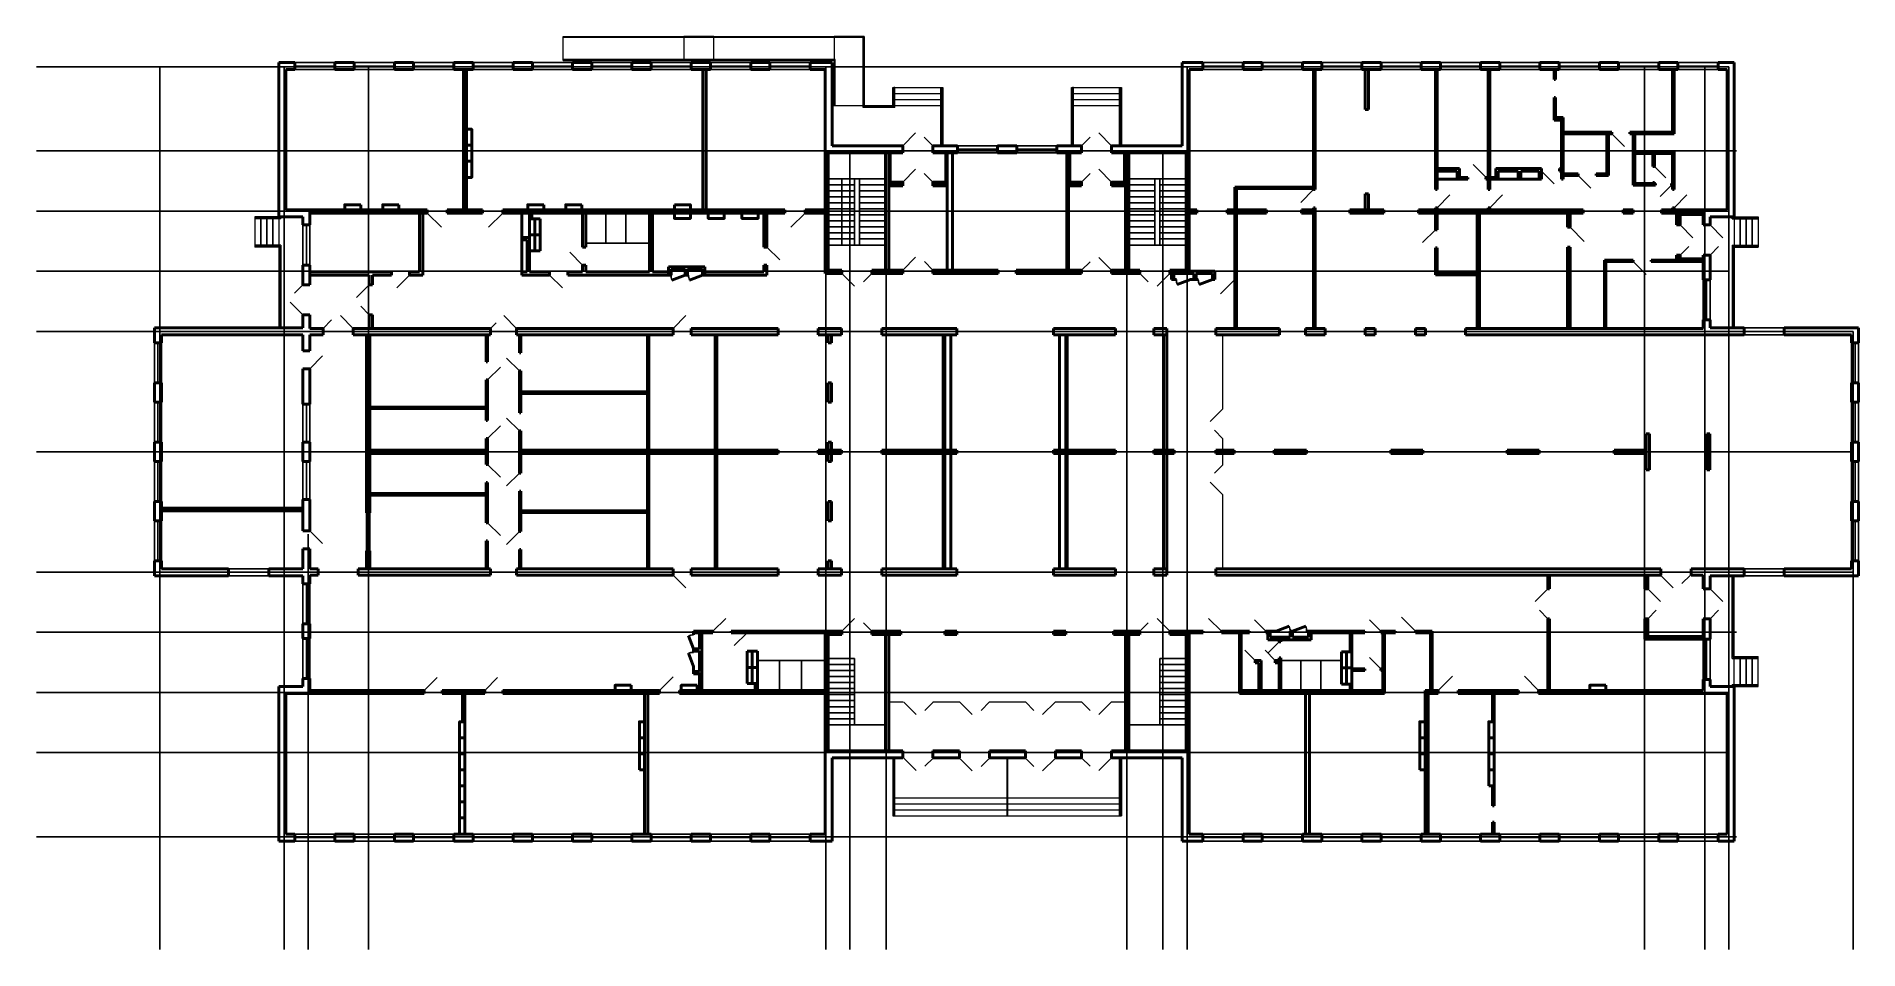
# Model space of a CAD drawing. Header units: metres. Extents: x 6.3 to 97.1, y 10 to 55.5.
import ezdxf

# ---------------------------------------------------------------- set-up
doc = ezdxf.new("R2010")
doc.units = ezdxf.units.M
doc.linetypes.add('ACAD_ISO04W100', pattern=[30, 24, -3, 0, -3])
for name, color, linetype in [('SANTEH', 7, 'Continuous'), ('Окна', 127, 'Continuous'), ('Оси', 30, 'Continuous'), ('размеры оси', 163, 'Continuous')]:
    doc.layers.add(name, color=color, linetype=linetype)
doc.layers.add('Двери', color=250, linetype='Continuous', lineweight=5)
doc.layers.add('Стены', color=7, linetype='Continuous', lineweight=50)

msp = doc.modelspace()

# ---------------------------------------------------------------- linework, layer by layer
for p, q in [((48.611, 48.41), (45.761, 48.41)), ((46.437, 45.11), (46.437, 48.41)), ((47.061, 45.11), (47.061, 48.41)), ((47.311, 45.11), (47.311, 48.41)), ((63.591, 48.41), (60.741, 48.41)), ((62.041, 45.11), (62.041, 48.41)), ((62.291, 45.11), (62.291, 48.41)), ((47.061, 48.11), (45.761, 48.11)), ((47.061, 47.81), (45.761, 47.81)), ((47.061, 47.51), (45.761, 47.51)), ((48.611, 48.11), (47.311, 48.11)), ((48.611, 47.81), (47.311, 47.81)), ((48.611, 47.51), (47.311, 47.51)), ((62.041, 48.11), (60.741, 48.11)), ((62.041, 47.81), (60.741, 47.81)), ((62.041, 47.51), (60.741, 47.51)), ((63.591, 48.11), (62.291, 48.11)), ((63.591, 47.81), (62.291, 47.81)), ((63.591, 47.51), (62.291, 47.51)), ((17.471, 46.51), (17.471, 46.46)), ((17.471, 46.41), (17.471, 45.11)), ((17.771, 46.51), (17.771, 46.46)), ((17.771, 46.41), (17.771, 45.11)), ((18.071, 46.51), (18.071, 46.46)), ((18.071, 46.41), (18.071, 45.11)), ((47.061, 47.21), (45.761, 47.21)), ((47.061, 46.91), (45.761, 46.91)), ((47.061, 46.61), (45.761, 46.61)), ((48.611, 47.21), (47.311, 47.21)), ((48.611, 46.91), (47.311, 46.91)), ((48.611, 46.61), (47.311, 46.61)), ((62.041, 47.21), (60.741, 47.21)), ((62.041, 46.91), (60.741, 46.91)), ((62.041, 46.61), (60.741, 46.61)), ((63.591, 47.21), (62.291, 47.21)), ((63.591, 46.91), (62.291, 46.91)), ((63.591, 46.61), (62.291, 46.61)), ((91.211, 46.51), (91.211, 46.46)), ((91.211, 46.41), (91.211, 45.11)), ((91.511, 46.51), (91.511, 46.46)), ((91.511, 46.41), (91.511, 45.11)), ((91.811, 46.51), (91.811, 46.46)), ((91.811, 46.41), (91.811, 45.11)), ((47.061, 46.31), (45.761, 46.31)), ((47.061, 46.01), (45.761, 46.01)), ((47.061, 45.71), (45.761, 45.71)), ((47.061, 45.41), (45.761, 45.41)), ((48.611, 46.31), (47.311, 46.31)), ((48.611, 46.01), (47.311, 46.01)), ((48.611, 45.71), (47.311, 45.71)), ((48.611, 45.41), (47.311, 45.41)), ((62.041, 46.31), (60.741, 46.31)), ((62.041, 46.01), (60.741, 46.01)), ((62.041, 45.71), (60.741, 45.71)), ((62.041, 45.41), (60.741, 45.41)), ((63.591, 46.31), (62.291, 46.31)), ((63.591, 46.01), (62.291, 46.01)), ((63.591, 45.71), (62.291, 45.71)), ((63.591, 45.41), (62.291, 45.41)), ((17.471, 45.06), (17.471, 45.01)), ((17.771, 45.06), (17.771, 45.01)), ((18.071, 45.06), (18.071, 45.01)), ((48.611, 45.11), (45.761, 45.11)), ((63.591, 45.11), (60.741, 45.11)), ((91.211, 45.06), (91.211, 45.01)), ((91.511, 45.06), (91.511, 45.01)), ((91.811, 45.06), (91.811, 45.01)), ((18.371, 40.98), (17.471, 40.98)), ((90.911, 40.98), (91.811, 40.98)), ((91.411, 28.97), (89.711, 28.97)), ((96.761, 28.97), (93.411, 28.97)), ((91.211, 24.54), (91.211, 24.59)), ((91.511, 24.54), (91.511, 24.59)), ((91.811, 24.54), (91.811, 24.59)), ((47.061, 24.49), (45.761, 24.49)), ((47.061, 24.19), (45.761, 24.19)), ((47.061, 23.89), (45.761, 23.89)), ((47.061, 24.49), (47.061, 21.19)), ((62.291, 24.49), (62.291, 21.19)), ((63.591, 24.49), (62.291, 24.49)), ((63.591, 24.19), (62.291, 24.19)), ((63.591, 23.89), (62.291, 23.89)), ((91.211, 23.19), (91.211, 24.49)), ((91.511, 23.19), (91.511, 24.49)), ((91.811, 23.19), (91.811, 24.49)), ((47.061, 23.59), (45.761, 23.59)), ((47.061, 23.29), (45.761, 23.29)), ((47.061, 22.99), (45.761, 22.99)), ((63.591, 23.59), (62.291, 23.59)), ((63.591, 23.29), (62.291, 23.29)), ((63.591, 22.99), (62.291, 22.99)), ((91.211, 23.09), (91.211, 23.14)), ((91.511, 23.09), (91.511, 23.14)), ((91.811, 23.09), (91.811, 23.14)), ((47.061, 22.69), (45.761, 22.69)), ((47.061, 22.39), (45.761, 22.39)), ((47.061, 22.09), (45.761, 22.09)), ((63.591, 22.69), (62.291, 22.69)), ((63.591, 22.39), (62.291, 22.39)), ((63.591, 22.09), (62.291, 22.09)), ((47.061, 21.79), (45.761, 21.79)), ((47.061, 21.49), (45.761, 21.49)), ((48.611, 21.19), (45.761, 21.19)), ((63.591, 21.19), (60.741, 21.19)), ((63.591, 21.79), (62.291, 21.79)), ((63.591, 21.49), (62.291, 21.49))]:
    msp.add_line(p, q)
at = {"layer": 'SANTEH'}
for p, q in [((34.671, 46.7), (34.671, 45.2)), ((35.671, 46.7), (35.671, 45.2)), ((33.671, 45.2), (36.841, 45.2)), ((42.231, 24.4), (45.601, 24.4)), ((43.331, 24.4), (43.331, 22.9)), ((44.431, 24.4), (44.431, 22.9)), ((68.311, 24.4), (71.331, 24.4)), ((69.311, 24.4), (69.311, 22.9)), ((70.311, 24.4), (70.311, 22.9))]:
    msp.add_line(p, q, dxfattribs=at)
for centre, start, end in [((38.621, 43.61), 180, 201.05793), ((39.491, 43.61), 180, 201.05793), ((63.808, 43.39), 180, 201.05793), ((64.901, 43.39), 180, 201.05793), ((39.041, 24.97), 90, 111.05793), ((68.081, 25.85), 0, 21.05793), ((68.901, 25.85), 0, 21.05793), ((39.041, 24.1), 90, 111.05793)]:
    msp.add_arc(centre, 0.7, start, end, dxfattribs=at)
at = {"layer": 'Двери'}
for p, q in [((49.471, 50.06), (50.107, 50.697)), ((50.971, 50.06), (50.546, 50.485)), ((58.381, 50.06), (58.805, 50.485)), ((59.881, 50.06), (59.244, 50.697)), ((84.811, 50.66), (85.447, 50.024)), ((78.544, 48.48), (77.908, 49.117)), ((49.471, 48.25), (50.107, 48.887)), ((50.971, 48.25), (50.546, 48.675)), ((58.381, 48.25), (58.805, 48.675)), ((59.881, 48.25), (59.244, 48.887)), ((81.311, 48.8), (81.947, 48.164)), ((83.131, 48.58), (83.767, 47.944)), ((86.941, 49.03), (87.506, 48.465)), ((69.941, 47.87), (69.304, 47.234)), ((76.101, 46.97), (76.737, 47.607)), ((78.731, 46.97), (79.367, 47.607)), ((87.794, 48.1), (87.229, 47.535)), ((87.921, 46.97), (88.557, 47.607)), ((25.771, 46.7), (26.478, 45.993)), ((29.531, 46.7), (28.824, 45.993)), ((44.601, 46.7), (43.894, 45.993)), ((76.021, 45.87), (75.384, 45.234)), ((82.731, 46), (83.438, 45.293)), ((88.221, 46.11), (88.857, 45.474)), ((89.711, 46.11), (90.347, 45.474)), ((33.511, 44.11), (32.874, 44.747)), ((42.701, 45.01), (43.337, 44.374)), ((88.221, 44.61), (88.645, 45.035)), ((89.711, 44.61), (90.135, 45.035)), ((24.891, 43.61), (24.254, 42.974)), ((31.871, 43.61), (32.507, 42.974)), ((46.436, 43.69), (47.072, 43.054)), ((47.936, 43.69), (47.511, 43.266)), ((49.471, 43.861), (50.108, 44.496)), ((50.971, 43.859), (50.547, 44.284)), ((58.381, 43.85), (58.806, 44.274)), ((59.881, 43.849), (59.245, 44.486)), ((61.281, 43.69), (61.705, 43.266)), ((62.781, 43.69), (62.144, 43.054)), ((85.881, 44.28), (86.517, 43.644)), ((85.881, 44.28), (86.517, 43.644)), ((19.571, 43.13), (19.146, 42.706)), ((22.881, 43.13), (22.244, 42.494)), ((66.021, 43.39), (65.314, 42.683)), ((19.571, 41.63), (18.934, 42.267)), ((22.881, 41.63), (22.456, 42.055)), ((20.581, 40.95), (21.005, 41.375)), ((22.081, 40.95), (21.444, 41.587)), ((28.921, 40.95), (29.204, 41.233)), ((30.221, 40.95), (29.584, 41.587)), ((38.021, 40.95), (38.657, 41.587)), ((65.431, 36.947), (65.431, 40.63)), ((19.921, 38.94), (20.557, 39.577)), ((30.361, 38.835), (29.724, 39.472)), ((28.781, 38.38), (29.417, 39.017)), ((30.361, 35.845), (29.724, 36.482)), ((65.431, 36.947), (64.794, 36.311)), ((28.781, 35.465), (29.417, 36.102)), ((65.431, 35.447), (65.006, 35.871)), ((65.431, 34.88), (65.431, 35.447)), ((65.431, 34.154), (65.431, 34.72)), ((28.781, 34.17), (29.417, 33.534)), ((30.361, 33.735), (29.724, 33.099)), ((65.431, 34.154), (65.006, 33.73)), ((65.431, 32.654), (64.794, 33.29)), ((65.431, 28.97), (65.431, 32.654)), ((28.781, 31.255), (29.417, 30.619)), ((19.921, 30.86), (20.557, 30.224)), ((30.361, 30.82), (29.724, 30.184)), ((38.021, 28.65), (38.657, 28.014)), ((87.231, 28.65), (87.867, 28.014)), ((88.731, 28.65), (88.306, 28.226)), ((81.631, 27.97), (80.994, 27.334)), ((86.606, 27.97), (87.242, 27.334)), ((89.711, 27.97), (90.347, 27.334)), ((40.011, 25.85), (40.647, 26.487)), ((46.436, 25.85), (47.072, 26.487)), ((62.781, 25.85), (62.144, 26.487)), ((65.351, 25.85), (64.714, 26.487)), ((67.561, 25.85), (66.995, 26.416)), ((73.301, 25.85), (72.735, 26.416)), ((75.03, 25.85), (74.323, 26.558)), ((81.631, 26.47), (81.206, 26.895)), ((86.606, 26.47), (87.03, 26.895)), ((89.711, 26.47), (90.135, 26.895)), ((41.711, 25.77), (41.074, 25.134)), ((47.936, 25.85), (47.511, 26.275)), ((61.281, 25.85), (61.705, 26.275)), ((67.031, 24.4), (66.517, 24.914)), ((68.041, 24.4), (67.527, 24.914)), ((68.231, 25.33), (67.665, 24.765)), ((73.301, 23.98), (72.735, 24.546)), ((25.621, 22.9), (26.257, 23.537)), ((28.641, 22.9), (29.277, 23.537)), ((37.342, 22.9), (38.027, 23.585)), ((76.161, 22.9), (76.868, 23.608)), ((81.161, 22.9), (80.454, 23.608)), ((48.771, 22.33), (49.471, 22.33)), ((49.5, 22.33), (50.136, 21.694)), ((51, 22.33), (50.576, 21.906)), ((50.971, 22.33), (52.3, 22.33)), ((52.3, 22.33), (52.936, 21.694)), ((53.8, 22.33), (53.376, 21.906)), ((53.8, 22.33), (55.581, 22.33)), ((55.581, 22.33), (56.005, 21.906)), ((57.081, 22.33), (56.444, 21.694)), ((57.081, 22.33), (58.381, 22.33)), ((58.381, 22.33), (58.805, 21.906)), ((59.881, 22.33), (59.244, 21.694)), ((59.881, 22.33), (60.581, 22.33)), ((49.5, 19.54), (50.136, 18.904)), ((51, 19.54), (50.576, 19.116)), ((52.3, 19.53), (52.936, 18.894)), ((53.8, 19.53), (53.376, 19.106)), ((55.581, 19.53), (56.005, 19.106)), ((57.081, 19.53), (56.444, 18.894)), ((58.381, 19.54), (58.805, 19.116)), ((59.881, 19.54), (59.244, 18.904))]:
    msp.add_line(p, q, dxfattribs=at)
at = {"layer": 'Окна'}
for p, q in [((19.171, 54.21), (21.171, 54.21)), ((19.171, 54.035), (21.171, 54.035)), ((19.171, 53.86), (21.171, 53.86)), ((22.131, 54.21), (24.131, 54.21)), ((22.131, 54.035), (24.131, 54.035)), ((22.131, 53.86), (24.131, 53.86)), ((25.091, 54.21), (27.091, 54.21)), ((25.091, 54.035), (27.091, 54.035)), ((25.091, 53.86), (27.091, 53.86)), ((28.051, 54.21), (30.051, 54.21)), ((28.051, 54.035), (30.051, 54.035)), ((28.051, 53.86), (30.051, 53.86)), ((31.011, 54.21), (33.011, 54.21)), ((31.011, 54.035), (33.011, 54.035)), ((31.011, 53.86), (33.011, 53.86)), ((33.971, 54.21), (35.971, 54.21)), ((33.971, 54.035), (35.971, 54.035)), ((33.971, 53.86), (35.971, 53.86)), ((36.931, 54.21), (38.931, 54.21)), ((36.931, 54.035), (38.931, 54.035)), ((36.931, 53.86), (38.931, 53.86)), ((39.891, 54.21), (41.891, 54.21)), ((39.891, 54.035), (41.891, 54.035)), ((39.891, 53.86), (41.891, 53.86)), ((42.851, 54.21), (44.851, 54.21)), ((42.851, 54.035), (44.851, 54.035)), ((42.851, 53.86), (44.851, 53.86)), ((66.431, 54.21), (64.431, 54.21)), ((66.431, 54.035), (64.431, 54.035)), ((66.431, 53.86), (64.431, 53.86)), ((69.391, 54.21), (67.391, 54.21)), ((69.391, 54.035), (67.391, 54.035)), ((69.391, 53.86), (67.391, 53.86)), ((72.351, 54.21), (70.351, 54.21)), ((72.351, 54.035), (70.351, 54.035)), ((72.351, 53.86), (70.351, 53.86)), ((75.311, 54.21), (73.311, 54.21)), ((75.311, 54.035), (73.311, 54.035)), ((75.311, 53.86), (73.311, 53.86)), ((78.271, 54.21), (76.271, 54.21)), ((78.271, 54.035), (76.271, 54.035)), ((78.271, 53.86), (76.271, 53.86)), ((81.231, 54.21), (79.231, 54.21)), ((81.231, 54.035), (79.231, 54.035)), ((81.231, 53.86), (79.231, 53.86)), ((84.191, 54.21), (82.191, 54.21)), ((84.191, 54.035), (82.191, 54.035)), ((84.191, 53.86), (82.191, 53.86)), ((87.151, 54.21), (85.151, 54.21)), ((87.151, 54.035), (85.151, 54.035)), ((87.151, 53.86), (85.151, 53.86)), ((90.111, 54.21), (88.111, 54.21)), ((90.111, 54.035), (88.111, 54.035)), ((90.111, 53.86), (88.111, 53.86)), ((52.196, 50.06), (54.196, 50.06)), ((55.156, 50.06), (57.156, 50.06)), ((52.196, 49.885), (54.196, 49.885)), ((52.196, 49.71), (54.196, 49.71)), ((55.156, 49.885), (57.156, 49.885)), ((55.156, 49.71), (57.156, 49.71)), ((19.571, 44.11), (19.571, 46.11)), ((19.746, 44.11), (19.746, 46.11)), ((19.921, 44.11), (19.921, 46.11)), ((89.361, 44.11), (89.361, 44.61)), ((89.711, 44.11), (89.711, 44.61)), ((19.571, 43.38), (19.571, 43.13)), ((19.921, 43.38), (19.921, 43.13)), ((89.361, 43.38), (89.361, 41.38)), ((89.536, 43.38), (89.536, 41.38)), ((89.711, 43.38), (89.711, 41.38)), ((19.571, 41.63), (19.571, 41.38)), ((19.921, 41.63), (19.921, 41.38)), ((91.411, 40.98), (93.411, 40.98)), ((12.171, 38.24), (12.171, 40.24)), ((12.346, 38.24), (12.346, 40.24)), ((12.521, 38.24), (12.521, 40.24)), ((91.411, 40.805), (93.411, 40.805)), ((91.411, 40.63), (93.411, 40.63)), ((96.761, 38.24), (96.761, 40.24)), ((96.936, 38.24), (96.936, 40.24)), ((97.111, 38.24), (97.111, 40.24)), ((12.171, 35.28), (12.171, 37.28)), ((12.346, 35.28), (12.346, 37.28)), ((12.521, 35.28), (12.521, 37.28)), ((96.761, 35.28), (96.761, 37.28)), ((96.936, 35.28), (96.936, 37.28)), ((97.111, 35.28), (97.111, 37.28)), ((19.571, 35.28), (19.571, 37.18)), ((19.746, 35.28), (19.746, 37.18)), ((19.921, 35.28), (19.921, 37.18)), ((12.171, 32.32), (12.171, 34.32)), ((12.346, 32.32), (12.346, 34.32)), ((12.521, 32.32), (12.521, 34.32)), ((19.571, 32.42), (19.571, 34.32)), ((19.746, 32.42), (19.746, 34.32)), ((19.921, 32.42), (19.921, 34.32)), ((96.761, 32.32), (96.761, 34.32)), ((96.936, 32.32), (96.936, 34.32)), ((97.111, 32.32), (97.111, 34.32)), ((12.171, 29.36), (12.171, 31.36)), ((12.346, 29.36), (12.346, 31.36)), ((12.521, 29.36), (12.521, 31.36)), ((22.741, 29.855), (22.741, 31.755)), ((22.821, 29.855), (22.821, 31.755)), ((22.901, 29.855), (22.901, 31.755)), ((96.761, 29.36), (96.761, 31.36)), ((96.936, 29.36), (96.936, 31.36)), ((97.111, 29.36), (97.111, 31.36)), ((15.871, 28.97), (17.871, 28.97)), ((15.871, 28.795), (17.871, 28.795)), ((15.871, 28.62), (17.871, 28.62)), ((19.571, 26.22), (19.571, 28.22)), ((19.746, 26.22), (19.746, 28.22)), ((19.921, 26.22), (19.921, 28.22)), ((93.411, 28.97), (91.411, 28.97)), ((93.411, 28.795), (91.411, 28.795)), ((93.411, 28.62), (91.411, 28.62)), ((19.571, 25.49), (19.571, 23.49)), ((19.746, 25.49), (19.746, 23.49)), ((19.921, 25.49), (19.921, 23.49)), ((89.361, 25.45), (89.361, 23.45)), ((89.536, 25.45), (89.536, 23.45)), ((89.711, 25.45), (89.711, 23.45)), ((19.171, 15.74), (21.171, 15.74)), ((19.171, 15.565), (21.171, 15.565)), ((22.131, 15.74), (24.131, 15.74)), ((22.131, 15.565), (24.131, 15.565)), ((25.091, 15.74), (27.091, 15.74)), ((25.091, 15.565), (27.091, 15.565)), ((28.051, 15.74), (30.051, 15.74)), ((28.051, 15.565), (30.051, 15.565)), ((31.011, 15.74), (33.011, 15.74)), ((31.011, 15.565), (33.011, 15.565)), ((33.971, 15.74), (35.971, 15.74)), ((33.971, 15.565), (35.971, 15.565)), ((36.931, 15.74), (38.931, 15.74)), ((36.931, 15.565), (38.931, 15.565)), ((39.891, 15.74), (41.891, 15.74)), ((39.891, 15.565), (41.891, 15.565)), ((42.851, 15.74), (44.851, 15.74)), ((42.851, 15.565), (44.851, 15.565)), ((66.431, 15.74), (64.431, 15.74)), ((66.431, 15.565), (64.431, 15.565)), ((69.391, 15.74), (67.391, 15.74)), ((69.391, 15.565), (67.391, 15.565)), ((72.351, 15.74), (70.351, 15.74)), ((72.351, 15.565), (70.351, 15.565)), ((75.311, 15.74), (73.311, 15.74)), ((75.311, 15.565), (73.311, 15.565)), ((78.271, 15.74), (76.271, 15.74)), ((78.271, 15.565), (76.271, 15.565)), ((81.231, 15.74), (79.231, 15.74)), ((81.231, 15.565), (79.231, 15.565)), ((84.191, 15.74), (82.191, 15.74)), ((84.191, 15.565), (82.191, 15.565)), ((87.151, 15.74), (85.151, 15.74)), ((87.151, 15.565), (85.151, 15.565)), ((90.111, 15.74), (88.111, 15.74)), ((90.111, 15.565), (88.111, 15.565)), ((19.171, 15.39), (21.171, 15.39)), ((22.131, 15.39), (24.131, 15.39)), ((25.091, 15.39), (27.091, 15.39)), ((28.051, 15.39), (30.051, 15.39)), ((31.011, 15.39), (33.011, 15.39)), ((33.971, 15.39), (35.971, 15.39)), ((36.931, 15.39), (38.931, 15.39)), ((39.891, 15.39), (41.891, 15.39)), ((42.851, 15.39), (44.851, 15.39)), ((66.431, 15.39), (64.431, 15.39)), ((69.391, 15.39), (67.391, 15.39)), ((72.351, 15.39), (70.351, 15.39)), ((75.311, 15.39), (73.311, 15.39)), ((78.271, 15.39), (76.271, 15.39)), ((81.231, 15.39), (79.231, 15.39)), ((84.191, 15.39), (82.191, 15.39)), ((87.151, 15.39), (85.151, 15.39)), ((90.111, 15.39), (88.111, 15.39))]:
    msp.add_line(p, q, dxfattribs=at)
at = {"layer": 'Оси', "linetype": 'ACAD_ISO04W100', "ltscale": 40}
for p, q in [((90.641, 54), (6.291, 54)), ((12.441, 54), (12.441, 9.979)), ((18.641, 54), (18.641, 9.979)), ((22.841, 54), (22.841, 9.979)), ((45.641, 54), (45.641, 9.979)), ((63.641, 54), (63.641, 9.979)), ((86.441, 54), (86.441, 9.979)), ((89.441, 54), (89.441, 9.979)), ((90.641, 54), (90.641, 9.979)), ((91.027, 49.8), (6.291, 49.8)), ((46.841, 49.8), (46.841, 9.979)), ((48.641, 49.8), (48.641, 9.979)), ((60.641, 49.8), (60.641, 9.979)), ((62.441, 49.8), (62.441, 9.979)), ((90.641, 46.8), (6.291, 46.8)), ((90.641, 43.8), (6.291, 43.8)), ((96.841, 40.8), (6.291, 40.8)), ((96.841, 40.8), (96.841, 9.979)), ((96.841, 34.8), (6.291, 34.8)), ((19.841, 30.691), (19.841, 9.979)), ((96.841, 28.8), (6.291, 28.8)), ((91.027, 25.8), (6.291, 25.8)), ((90.641, 22.8), (6.291, 22.8)), ((90.641, 19.8), (6.291, 19.8)), ((91.027, 15.6), (6.291, 15.6))]:
    msp.add_line(p, q, dxfattribs=at)
at = {"layer": 'размеры оси', "color": 7, "lineweight": 13}
for p, q in [((48.971, 52.06), (48.971, 52.96)), ((48.971, 52.96), (51.471, 52.96)), ((51.471, 52.96), (51.471, 50.06)), ((57.881, 50.06), (57.881, 52.96)), ((57.881, 52.96), (60.381, 52.96)), ((60.381, 52.96), (60.381, 50.06)), ((45.951, 52.06), (47.501, 52.06)), ((47.551, 52.06), (49.021, 52.06)), ((49.071, 52.06), (51.371, 52.06)), ((51.421, 52.06), (51.471, 52.06)), ((57.931, 52.06), (57.881, 52.06)), ((57.981, 52.06), (60.281, 52.06)), ((60.331, 52.06), (60.381, 52.06)), ((17.171, 46.51), (17.171, 45.01)), ((18.371, 46.51), (17.171, 46.51)), ((18.471, 46.46), (17.171, 46.46)), ((18.471, 46.41), (17.171, 46.41)), ((18.371, 46.51), (18.371, 46.46)), ((18.371, 46.41), (18.371, 45.11)), ((18.471, 46.41), (18.471, 46.46)), ((90.811, 46.46), (92.111, 46.46)), ((90.811, 46.41), (90.811, 46.46)), ((90.811, 46.41), (92.111, 46.41)), ((90.911, 46.51), (92.111, 46.51)), ((90.911, 46.51), (90.911, 46.46)), ((90.911, 46.41), (90.911, 45.11)), ((92.111, 46.51), (92.111, 45.01)), ((18.471, 45.11), (17.171, 45.11)), ((18.421, 45.06), (17.171, 45.06)), ((18.371, 45.01), (17.171, 45.01)), ((18.371, 45.06), (18.371, 40.98)), ((18.421, 45.06), (18.421, 40.98)), ((18.471, 45.11), (18.471, 40.98)), ((90.811, 45.11), (92.111, 45.11)), ((90.811, 45.11), (90.811, 40.98)), ((90.861, 45.06), (92.111, 45.06)), ((90.861, 45.06), (90.861, 40.98)), ((90.911, 45.06), (90.911, 40.98)), ((90.911, 45.01), (92.111, 45.01)), ((90.811, 24.49), (90.811, 28.62)), ((90.861, 24.54), (90.861, 28.62)), ((90.911, 24.54), (90.911, 28.62)), ((90.861, 24.54), (92.111, 24.54)), ((90.911, 24.59), (92.111, 24.59)), ((92.111, 23.09), (92.111, 24.59)), ((90.811, 24.49), (92.111, 24.49)), ((90.911, 23.19), (90.911, 24.49)), ((90.811, 23.19), (92.111, 23.19)), ((90.811, 23.19), (90.811, 23.14)), ((90.811, 23.14), (92.111, 23.14)), ((90.911, 23.09), (90.911, 23.14)), ((90.911, 23.09), (92.111, 23.09)), ((48.971, 19.54), (48.971, 16.64)), ((60.381, 19.54), (60.381, 16.64)), ((48.971, 17.54), (49.021, 17.54)), ((49.071, 17.54), (54.651, 17.54)), ((54.701, 17.54), (60.281, 17.54)), ((60.331, 17.54), (60.381, 17.54)), ((48.971, 16.64), (60.381, 16.64))]:
    msp.add_line(p, q, dxfattribs=at)
at = {"layer": 'размеры оси', "color": 7, "lineweight": 0}
for p, q in [((48.971, 52.66), (49.021, 52.66)), ((48.971, 52.36), (49.021, 52.36)), ((49.071, 52.66), (51.371, 52.66)), ((49.071, 52.36), (51.371, 52.36)), ((51.421, 52.66), (51.471, 52.66)), ((51.421, 52.36), (51.471, 52.36)), ((57.881, 52.66), (57.931, 52.66)), ((57.881, 52.36), (57.931, 52.36)), ((57.981, 52.66), (60.281, 52.66)), ((57.981, 52.36), (60.281, 52.36)), ((60.331, 52.66), (60.381, 52.66)), ((60.331, 52.36), (60.381, 52.36)), ((48.971, 17.24), (49.021, 17.24)), ((48.971, 16.94), (49.021, 16.94)), ((49.071, 17.24), (54.651, 17.24)), ((49.071, 16.94), (54.651, 16.94)), ((54.701, 17.24), (60.281, 17.24)), ((54.701, 16.94), (60.281, 16.94)), ((60.331, 17.24), (60.381, 17.24)), ((60.331, 16.94), (60.381, 16.94))]:
    msp.add_line(p, q, dxfattribs=at)
at = {"layer": 'размеры оси', "color": 7, "lineweight": 13, "flags": 128}
for points in [[(47.501, 55.46), (32.551, 55.46), (32.551, 55.51)], [(46.051, 54.31), (40.051, 54.31), (40.051, 55.51), (46.051, 55.51), (46.051, 54.36)], [(47.551, 52.06), (47.551, 55.51), (46.051, 55.51), (46.051, 54.36)], [(47.501, 51.96), (47.501, 55.46)], [(47.551, 55.51), (47.551, 52.01)], [(46.101, 54.36), (32.551, 54.36), (32.551, 54.31), (46.051, 54.31)], [(46.051, 54.31), (46.051, 52.06), (46.101, 52.06), (46.101, 54.36)], [(46.051, 54.31), (46.051, 52.06), (47.501, 52.06)], [(49.071, 51.96), (49.071, 52.96), (49.021, 52.96), (49.021, 52.01)], [(57.981, 50.06), (57.981, 52.96), (57.931, 52.96), (57.931, 50.06)], [(49.071, 51.96), (47.501, 51.96)], [(47.551, 52.01), (49.021, 52.01)]]:
    msp.add_lwpolyline(points, dxfattribs=at)
at = {"layer": 'размеры оси', "color": 7, "lineweight": 13}
for points in [[(38.551, 54.31), (32.551, 54.31), (32.551, 55.51), (38.551, 55.51)], [(40.051, 55.51), (38.551, 55.51), (38.551, 54.31), (40.051, 54.31)], [(51.421, 52.96), (51.421, 50.06), (51.371, 50.06), (51.371, 52.96)], [(60.331, 52.96), (60.331, 50.06), (60.281, 50.06), (60.281, 52.96)], [(49.021, 19.54), (49.021, 16.64), (49.071, 16.64), (49.071, 19.54)], [(54.651, 19.54), (54.651, 16.64), (54.701, 16.64), (54.701, 19.54)], [(60.331, 19.54), (60.331, 16.64), (60.281, 16.64), (60.281, 19.54)]]:
    msp.add_3dface(points, dxfattribs=at)
at = {"layer": 'Стены'}
for p, q in [((18.371, 54.21), (19.171, 54.21)), ((18.371, 54.21), (18.371, 46.51)), ((18.721, 53.86), (18.721, 46.86)), ((18.721, 53.86), (19.171, 53.86)), ((19.171, 53.86), (19.171, 54.21)), ((21.171, 53.86), (21.171, 54.21)), ((21.171, 54.21), (22.131, 54.21)), ((21.171, 53.86), (22.131, 53.86)), ((22.131, 53.86), (22.131, 54.21)), ((24.131, 53.86), (24.131, 54.21)), ((24.131, 54.21), (25.091, 54.21)), ((24.131, 53.86), (25.091, 53.86)), ((25.091, 53.86), (25.091, 54.21)), ((27.091, 53.86), (27.091, 54.21)), ((27.091, 54.21), (28.051, 54.21)), ((27.091, 53.86), (28.051, 53.86)), ((27.571, 53.86), (27.571, 46.86)), ((27.731, 53.86), (27.731, 46.86)), ((28.051, 53.86), (28.051, 54.21)), ((30.051, 53.86), (30.051, 54.21)), ((30.051, 54.21), (31.011, 54.21)), ((30.051, 53.86), (31.011, 53.86)), ((31.011, 53.86), (31.011, 54.21)), ((33.011, 53.86), (33.011, 54.21)), ((33.011, 54.21), (33.971, 54.21)), ((33.011, 53.86), (33.971, 53.86)), ((33.971, 53.86), (33.971, 54.21)), ((35.971, 53.86), (35.971, 54.21)), ((35.971, 54.21), (36.931, 54.21)), ((35.971, 53.86), (36.931, 53.86)), ((36.931, 53.86), (36.931, 54.21)), ((38.931, 53.86), (38.931, 54.21)), ((38.931, 54.21), (39.891, 54.21)), ((38.931, 53.86), (39.891, 53.86)), ((39.511, 53.86), (39.511, 46.86)), ((39.671, 53.86), (39.671, 46.86)), ((39.891, 53.86), (39.891, 54.21)), ((41.891, 53.86), (41.891, 54.21)), ((41.891, 54.21), (42.851, 54.21)), ((41.891, 53.86), (42.851, 53.86)), ((42.851, 53.86), (42.851, 54.21)), ((44.851, 53.86), (44.851, 54.21)), ((44.851, 54.21), (45.951, 54.21)), ((44.851, 53.86), (45.601, 53.86)), ((45.601, 43.69), (45.601, 53.86)), ((45.951, 50.06), (45.951, 54.21)), ((63.401, 54.21), (63.401, 50.06)), ((64.431, 54.21), (63.401, 54.21)), ((63.751, 53.86), (63.751, 49.71)), ((64.431, 53.86), (63.751, 53.86)), ((64.431, 53.86), (64.431, 54.21)), ((67.391, 54.21), (66.431, 54.21)), ((66.431, 53.86), (66.431, 54.21)), ((67.391, 53.86), (66.431, 53.86)), ((67.391, 53.86), (67.391, 54.21)), ((70.351, 54.21), (69.391, 54.21)), ((69.391, 53.86), (69.391, 54.21)), ((70.351, 53.86), (69.391, 53.86)), ((69.941, 53.86), (69.941, 47.87)), ((70.021, 53.86), (70.021, 47.87)), ((70.351, 53.86), (70.351, 54.21)), ((73.311, 54.21), (72.351, 54.21)), ((72.351, 53.86), (72.351, 54.21)), ((73.311, 53.86), (72.351, 53.86)), ((72.521, 53.86), (72.521, 51.86)), ((72.681, 53.86), (72.681, 51.86)), ((73.311, 53.86), (73.311, 54.21)), ((76.271, 54.21), (75.311, 54.21)), ((75.311, 53.86), (75.311, 54.21)), ((76.271, 53.86), (75.311, 53.86)), ((76.021, 53.86), (76.021, 47.87)), ((76.101, 53.86), (76.101, 47.87)), ((76.271, 53.86), (76.271, 54.21)), ((79.231, 54.21), (78.271, 54.21)), ((78.271, 53.86), (78.271, 54.21)), ((79.231, 53.86), (78.271, 53.86)), ((78.651, 53.86), (78.651, 48.48)), ((78.731, 53.86), (78.731, 48.48)), ((79.231, 53.86), (79.231, 54.21)), ((82.191, 54.21), (81.231, 54.21)), ((81.231, 53.86), (81.231, 54.21)), ((82.191, 53.86), (81.231, 53.86)), ((81.931, 53.86), (81.931, 53.36)), ((82.011, 53.86), (82.011, 53.36)), ((82.191, 53.86), (82.191, 54.21)), ((85.151, 54.21), (84.191, 54.21)), ((84.191, 53.86), (84.191, 54.21)), ((85.151, 53.86), (84.191, 53.86)), ((85.151, 53.86), (85.151, 54.21)), ((88.111, 54.21), (87.151, 54.21)), ((87.151, 53.86), (87.151, 54.21)), ((88.111, 53.86), (87.151, 53.86)), ((87.841, 53.86), (87.841, 50.66)), ((87.921, 53.86), (87.921, 50.66)), ((88.111, 53.86), (88.111, 54.21)), ((90.911, 54.21), (90.111, 54.21)), ((90.111, 53.86), (90.111, 54.21)), ((90.561, 53.86), (90.111, 53.86)), ((90.561, 53.86), (90.561, 46.86)), ((90.911, 54.21), (90.911, 46.51)), ((82.011, 53.36), (81.931, 53.36)), ((72.681, 51.86), (72.521, 51.86)), ((82.011, 52.46), (81.931, 52.46)), ((81.931, 52.46), (81.931, 51.34)), ((82.011, 52.46), (82.011, 51.46)), ((82.391, 51.46), (81.931, 51.46)), ((82.311, 51.34), (81.931, 51.34)), ((82.311, 51.46), (82.311, 48.92)), ((82.391, 51.46), (82.391, 48.66)), ((49.471, 50.06), (45.951, 50.06)), ((49.471, 50.06), (49.471, 49.71)), ((50.971, 50.06), (50.971, 49.71)), ((52.196, 50.06), (50.971, 50.06)), ((52.196, 50.06), (52.196, 49.71)), ((54.196, 50.06), (54.196, 49.71)), ((55.156, 50.06), (54.196, 50.06)), ((55.156, 50.06), (55.156, 49.71)), ((58.381, 50.06), (57.156, 50.06)), ((57.156, 50.06), (57.156, 49.71)), ((58.381, 50.06), (58.381, 49.71)), ((63.401, 50.06), (59.881, 50.06)), ((59.881, 50.06), (59.881, 49.71)), ((84.811, 50.74), (82.391, 50.74)), ((84.811, 50.66), (82.391, 50.66)), ((84.561, 50.66), (84.561, 48.66)), ((84.641, 50.66), (84.641, 48.58)), ((84.811, 50.66), (84.811, 50.74)), ((87.841, 50.74), (85.711, 50.74)), ((85.711, 50.66), (85.711, 50.74)), ((87.841, 50.66), (85.711, 50.66)), ((85.881, 50.66), (85.881, 48.1)), ((85.961, 50.66), (85.961, 48.18)), ((87.841, 50.66), (87.921, 50.66)), ((49.471, 49.71), (45.601, 49.71)), ((45.761, 43.85), (45.761, 49.71)), ((48.611, 43.85), (48.611, 49.71)), ((48.771, 43.85), (48.771, 49.71)), ((48.836, 48.25), (48.836, 49.71)), ((52.196, 49.71), (50.971, 49.71)), ((51.626, 48.25), (51.626, 49.71)), ((51.691, 43.85), (51.691, 49.71)), ((51.951, 43.85), (51.951, 49.71)), ((55.156, 49.71), (54.196, 49.71)), ((58.381, 49.71), (57.156, 49.71)), ((57.651, 43.85), (57.651, 49.71)), ((57.731, 43.85), (57.731, 49.71)), ((57.796, 48.25), (57.796, 49.71)), ((63.751, 49.71), (59.881, 49.71)), ((60.516, 48.25), (60.516, 49.71)), ((60.581, 43.85), (60.581, 49.71)), ((60.741, 43.85), (60.741, 49.71)), ((63.591, 43.85), (63.591, 49.71)), ((63.751, 43.69), (63.751, 49.71)), ((87.841, 49.76), (85.961, 49.76)), ((87.841, 49.68), (85.961, 49.68)), ((86.861, 49.68), (86.861, 49.03)), ((86.941, 49.68), (86.941, 49.03)), ((87.841, 49.76), (87.921, 49.76)), ((87.841, 49.76), (87.841, 47.87)), ((87.921, 49.76), (87.921, 47.87)), ((49.471, 48.185), (48.771, 48.185)), ((49.471, 48.25), (48.836, 48.25)), ((49.471, 48.25), (49.471, 48.065)), ((51.626, 48.25), (50.971, 48.25)), ((50.971, 48.25), (50.971, 48.065)), ((51.691, 48.185), (50.971, 48.185)), ((58.381, 48.185), (57.731, 48.185)), ((58.381, 48.25), (57.796, 48.25)), ((58.381, 48.25), (58.381, 48.065)), ((60.516, 48.25), (59.881, 48.25)), ((59.881, 48.25), (59.881, 48.065)), ((60.581, 48.185), (59.881, 48.185)), ((77.221, 48.92), (76.101, 48.92)), ((77.101, 48.8), (76.101, 48.8)), ((77.641, 48.4), (76.101, 48.4)), ((77.101, 48.8), (77.101, 48.4)), ((77.221, 48.92), (77.221, 48.4)), ((77.641, 48.48), (77.221, 48.48)), ((77.641, 48.48), (77.641, 48.4)), ((79.031, 48.48), (78.541, 48.48)), ((78.541, 48.48), (78.541, 48.4)), ((79.031, 48.4), (78.541, 48.4)), ((78.651, 48.4), (78.651, 47.87)), ((78.731, 48.4), (78.731, 47.87)), ((81.311, 48.92), (79.031, 48.92)), ((79.031, 48.4), (79.031, 48.92)), ((81.311, 48.4), (79.031, 48.4)), ((80.151, 48.8), (79.151, 48.8)), ((79.151, 48.4), (79.151, 48.8)), ((80.151, 48.8), (80.151, 48.4)), ((80.271, 48.8), (80.271, 48.4)), ((81.191, 48.8), (80.271, 48.8)), ((81.191, 48.8), (81.191, 48.4)), ((81.311, 48.92), (81.311, 48.8)), ((81.311, 48.8), (81.311, 48.4)), ((82.311, 48.92), (82.211, 48.92)), ((82.211, 48.92), (82.211, 48.8)), ((82.311, 48.8), (82.211, 48.8)), ((82.311, 48.8), (82.311, 48.4)), ((82.391, 48.4), (82.311, 48.4)), ((83.131, 48.66), (82.391, 48.66)), ((82.391, 48.58), (82.391, 48.4)), ((83.131, 48.58), (82.391, 48.58)), ((83.131, 48.66), (83.131, 48.58)), ((84.561, 48.66), (84.031, 48.66)), ((84.031, 48.66), (84.031, 48.58)), ((84.641, 48.58), (84.031, 48.58)), ((86.861, 48.18), (85.961, 48.18)), ((86.941, 49.03), (86.861, 49.03)), ((86.941, 48.23), (86.861, 48.23)), ((86.861, 48.23), (86.861, 48.18)), ((86.941, 48.23), (86.941, 48.18)), ((86.991, 48.18), (86.941, 48.18)), ((86.991, 48.18), (86.991, 48.1)), ((87.841, 48.18), (87.791, 48.18)), ((87.791, 48.18), (87.791, 48.1)), ((49.471, 48.065), (48.771, 48.065)), ((51.691, 48.065), (50.971, 48.065)), ((58.381, 48.065), (57.731, 48.065)), ((60.581, 48.065), (59.881, 48.065)), ((69.941, 48), (66.021, 48)), ((66.021, 48), (66.021, 40.95)), ((69.941, 47.92), (66.101, 47.92)), ((66.101, 47.92), (66.101, 40.95)), ((70.021, 47.87), (69.941, 47.87)), ((72.681, 47.66), (72.521, 47.66)), ((72.521, 47.66), (72.521, 46.86)), ((72.681, 47.66), (72.681, 46.86)), ((76.101, 47.87), (76.021, 47.87)), ((78.731, 47.87), (78.651, 47.87)), ((86.991, 48.1), (85.881, 48.1)), ((87.841, 48.1), (87.791, 48.1)), ((87.921, 47.87), (87.841, 47.87)), ((18.371, 46.51), (19.571, 46.51)), ((18.721, 46.86), (25.771, 46.86)), ((19.571, 46.11), (19.571, 46.51)), ((19.921, 46.11), (19.921, 46.86)), ((19.921, 46.7), (25.771, 46.7)), ((25.391, 43.77), (25.391, 46.7)), ((25.551, 43.61), (25.551, 46.7)), ((25.771, 46.86), (25.771, 46.7)), ((26.771, 46.86), (26.771, 46.7)), ((26.771, 46.86), (28.531, 46.86)), ((26.771, 46.7), (28.531, 46.7)), ((28.531, 46.86), (28.531, 46.7)), ((29.531, 46.86), (29.531, 46.7)), ((29.531, 46.86), (43.601, 46.86)), ((29.531, 46.7), (43.601, 46.7)), ((30.491, 43.77), (30.491, 46.7)), ((30.871, 43.77), (30.871, 46.7)), ((30.871, 46.7), (31.391, 46.7)), ((30.871, 46.418), (30.871, 44.818)), ((31.391, 46.418), (30.871, 46.418)), ((30.991, 46.418), (30.991, 46.7)), ((31.131, 44.818), (31.131, 46.418)), ((31.391, 46.418), (31.391, 44.818)), ((33.511, 46.7), (33.511, 45.01)), ((33.671, 46.7), (33.671, 45.01)), ((36.841, 46.7), (36.841, 43.77)), ((37.001, 46.7), (37.001, 43.77)), ((42.541, 46.7), (42.541, 45.01)), ((42.701, 46.7), (42.701, 45.01)), ((43.601, 46.86), (43.601, 46.7)), ((44.601, 46.86), (44.601, 46.7)), ((44.601, 46.86), (45.601, 46.86)), ((44.601, 46.7), (45.601, 46.7)), ((63.751, 46.86), (64.136, 46.86)), ((63.751, 46.7), (64.136, 46.7)), ((64.136, 46.86), (64.136, 46.7)), ((65.636, 46.86), (65.636, 46.7)), ((65.636, 46.86), (66.021, 46.86)), ((65.636, 46.7), (66.021, 46.7)), ((66.101, 46.86), (67.601, 46.86)), ((66.101, 46.7), (67.601, 46.7)), ((67.601, 46.86), (67.601, 46.7)), ((69.341, 46.86), (70.021, 46.86)), ((69.341, 46.86), (69.341, 46.7)), ((69.341, 46.7), (70.021, 46.7)), ((70.021, 46.97), (69.941, 46.97)), ((69.941, 46.97), (69.941, 46.86)), ((69.941, 46.7), (69.941, 40.95)), ((70.021, 46.97), (70.021, 40.95)), ((71.761, 46.86), (71.761, 46.7)), ((71.761, 46.86), (73.441, 46.86)), ((71.761, 46.7), (73.441, 46.7)), ((73.441, 46.86), (73.441, 46.7)), ((75.181, 46.86), (75.181, 46.7)), ((75.181, 46.86), (83.381, 46.86)), ((75.181, 46.7), (83.381, 46.7)), ((76.101, 46.97), (76.021, 46.97)), ((76.021, 46.97), (76.021, 46.86)), ((76.021, 46.7), (76.021, 45.87)), ((76.101, 46.97), (76.101, 46.86)), ((76.101, 46.7), (76.101, 45.87)), ((78.101, 46.7), (78.101, 40.95)), ((78.221, 46.7), (78.221, 40.95)), ((78.731, 46.97), (78.651, 46.97)), ((78.651, 46.97), (78.651, 46.86)), ((78.731, 46.97), (78.731, 46.86)), ((82.611, 46), (82.611, 46.7)), ((82.731, 46), (82.731, 46.7)), ((83.381, 46.86), (83.381, 46.7)), ((85.381, 46.86), (85.381, 46.7)), ((85.381, 46.86), (85.881, 46.86)), ((85.381, 46.7), (85.881, 46.7)), ((85.881, 46.86), (85.881, 46.7)), ((87.281, 46.86), (87.281, 46.7)), ((87.281, 46.86), (90.561, 46.86)), ((87.281, 46.7), (89.361, 46.7)), ((87.921, 46.97), (87.841, 46.97)), ((87.841, 46.97), (87.841, 46.86)), ((87.921, 46.97), (87.921, 46.86)), ((88.036, 46.11), (88.036, 46.7)), ((88.156, 46.11), (88.156, 46.7)), ((88.221, 46.635), (89.361, 46.635)), ((88.221, 46.11), (88.221, 46.635)), ((89.361, 46.11), (89.361, 46.86)), ((90.911, 46.51), (89.711, 46.51)), ((89.711, 46.11), (89.711, 46.51)), ((19.571, 46.11), (19.921, 46.11)), ((30.491, 45.49), (30.871, 45.49)), ((30.491, 45.37), (30.491, 45.49)), ((30.871, 45.618), (31.391, 45.618)), ((76.101, 45.87), (76.021, 45.87)), ((82.611, 46), (82.731, 46)), ((88.221, 46.11), (88.036, 46.11)), ((89.361, 46.11), (89.711, 46.11)), ((30.491, 45.37), (30.751, 45.37)), ((30.751, 43.77), (30.751, 45.37)), ((30.871, 44.818), (31.391, 44.818)), ((33.511, 45.01), (33.671, 45.01)), ((42.541, 45.01), (42.701, 45.01)), ((76.101, 44.97), (76.021, 44.97)), ((76.021, 44.97), (76.021, 43.62)), ((76.101, 44.97), (76.101, 43.7)), ((82.611, 40.95), (82.611, 45)), ((82.611, 45), (82.731, 45)), ((82.731, 40.95), (82.731, 45)), ((88.036, 44.36), (88.036, 44.61)), ((88.221, 44.61), (88.036, 44.61)), ((88.156, 44.36), (88.156, 44.61)), ((88.221, 44.425), (88.221, 44.61)), ((89.361, 44.61), (89.711, 44.61)), ((89.361, 43.38), (89.361, 44.61)), ((89.711, 43.38), (89.711, 44.61)), ((19.571, 44.11), (19.921, 44.11)), ((19.571, 43.13), (19.571, 44.11)), ((19.921, 43.77), (19.921, 44.11)), ((19.921, 43.77), (23.991, 43.77)), ((19.921, 43.13), (19.921, 43.77)), ((19.921, 43.61), (22.881, 43.61)), ((22.881, 43.13), (22.881, 43.61)), ((23.041, 43.61), (23.991, 43.61)), ((23.041, 43.13), (23.041, 43.61)), ((23.991, 43.61), (23.991, 43.77)), ((24.891, 43.61), (24.891, 43.77)), ((24.891, 43.77), (25.391, 43.77)), ((24.891, 43.61), (25.551, 43.61)), ((30.491, 43.77), (30.751, 43.77)), ((30.491, 43.77), (30.491, 43.61)), ((30.491, 43.61), (31.871, 43.61)), ((30.871, 43.77), (31.871, 43.77)), ((31.871, 43.77), (31.871, 43.61)), ((32.771, 43.77), (32.771, 43.61)), ((32.771, 43.77), (33.511, 43.77)), ((32.771, 43.61), (37.921, 43.61)), ((33.511, 44.11), (33.671, 44.11)), ((33.511, 44.11), (33.511, 43.77)), ((33.671, 44.11), (33.671, 43.77)), ((33.671, 43.77), (36.841, 43.77)), ((37.001, 43.77), (37.801, 43.77)), ((37.801, 44.03), (37.801, 43.61)), ((37.801, 44.03), (39.611, 44.03)), ((37.921, 43.91), (37.921, 43.61)), ((37.921, 43.91), (38.621, 43.91)), ((38.621, 43.61), (37.967, 43.359)), ((38.621, 43.91), (38.621, 43.61)), ((38.621, 43.61), (38.791, 43.61)), ((38.741, 43.91), (38.741, 43.61)), ((38.741, 43.91), (39.491, 43.91)), ((39.491, 43.61), (38.837, 43.359)), ((39.491, 43.91), (39.491, 43.61)), ((39.491, 43.61), (42.701, 43.61)), ((39.611, 44.03), (39.611, 43.61)), ((39.611, 43.77), (42.541, 43.77)), ((42.541, 44.11), (42.701, 44.11)), ((42.541, 44.11), (42.541, 43.77)), ((42.701, 44.11), (42.701, 43.61)), ((46.436, 43.69), (45.601, 43.69)), ((46.436, 43.85), (45.761, 43.85)), ((46.436, 43.85), (46.436, 43.69)), ((49.471, 43.85), (47.936, 43.85)), ((47.936, 43.85), (47.936, 43.69)), ((49.471, 43.69), (47.936, 43.69)), ((49.471, 43.85), (49.471, 43.69)), ((50.971, 43.85), (50.971, 43.69)), ((54.226, 43.85), (50.971, 43.85)), ((54.226, 43.69), (50.971, 43.69)), ((54.226, 43.85), (54.226, 43.69)), ((58.381, 43.85), (55.126, 43.85)), ((55.126, 43.85), (55.126, 43.69)), ((58.381, 43.69), (55.126, 43.69)), ((58.381, 43.85), (58.381, 43.69)), ((61.281, 43.85), (59.881, 43.85)), ((59.881, 43.85), (59.881, 43.69)), ((61.281, 43.69), (59.881, 43.69)), ((61.281, 43.85), (61.281, 43.69)), ((63.591, 43.85), (62.781, 43.85)), ((62.781, 43.85), (62.781, 43.69)), ((63.751, 43.69), (62.781, 43.69)), ((62.861, 43.69), (62.861, 43.39)), ((62.981, 43.69), (62.981, 43.39)), ((63.751, 43.81), (65.021, 43.81)), ((63.751, 43.69), (63.981, 43.69)), ((63.981, 43.69), (63.981, 43.39)), ((64.101, 43.69), (64.101, 43.39)), ((64.101, 43.69), (64.901, 43.69)), ((64.901, 43.69), (64.901, 43.39)), ((65.021, 43.81), (65.021, 43.39)), ((76.021, 43.62), (78.101, 43.62)), ((76.101, 43.7), (78.101, 43.7)), ((84.441, 40.95), (84.441, 44.36)), ((84.441, 44.36), (85.881, 44.36)), ((84.521, 40.95), (84.521, 44.28)), ((84.521, 44.28), (85.881, 44.28)), ((85.881, 44.36), (85.881, 44.28)), ((86.781, 44.36), (86.781, 44.28)), ((86.781, 44.36), (89.361, 44.36)), ((86.781, 44.28), (89.361, 44.28)), ((88.221, 44.425), (89.361, 44.425)), ((19.571, 43.13), (19.921, 43.13)), ((22.881, 43.13), (23.041, 43.13)), ((63.108, 43.39), (62.861, 43.39)), ((63.808, 43.39), (63.154, 43.139)), ((64.201, 43.39), (63.808, 43.39)), ((64.901, 43.39), (64.247, 43.139)), ((65.021, 43.39), (64.901, 43.39)), ((89.361, 43.38), (89.711, 43.38)), ((12.171, 40.98), (19.571, 40.98)), ((12.171, 40.24), (12.171, 40.98)), ((19.571, 41.63), (19.921, 41.63)), ((19.571, 40.98), (19.571, 41.63)), ((19.921, 40.95), (19.921, 41.63)), ((19.921, 40.95), (20.581, 40.95)), ((20.581, 40.63), (20.581, 40.95)), ((22.081, 40.63), (22.081, 40.95)), ((22.081, 40.95), (28.921, 40.95)), ((22.881, 40.95), (22.881, 41.63)), ((22.881, 41.63), (23.041, 41.63)), ((23.041, 40.95), (23.041, 41.63)), ((28.921, 40.63), (28.921, 40.95)), ((30.221, 40.63), (30.221, 40.95)), ((30.221, 40.95), (38.021, 40.95)), ((38.021, 40.95), (38.021, 40.63)), ((38.921, 40.95), (38.921, 40.63)), ((38.921, 40.95), (43.261, 40.95)), ((43.261, 40.95), (43.261, 40.63)), ((45.261, 40.95), (45.261, 40.63)), ((45.261, 40.95), (46.421, 40.95)), ((46.421, 40.95), (46.421, 40.63)), ((48.421, 40.95), (48.421, 40.63)), ((48.421, 40.95), (52.161, 40.95)), ((52.161, 40.63), (52.161, 40.95)), ((56.991, 40.95), (60.071, 40.95)), ((56.991, 40.63), (56.991, 40.95)), ((60.071, 40.63), (60.071, 40.95)), ((61.991, 40.95), (62.631, 40.95)), ((61.991, 40.63), (61.991, 40.95)), ((62.631, 34.88), (62.631, 40.95)), ((65.071, 40.63), (65.071, 40.95)), ((65.071, 40.95), (68.241, 40.95)), ((68.241, 40.95), (68.241, 40.63)), ((69.541, 40.95), (69.541, 40.63)), ((69.541, 40.95), (70.521, 40.95)), ((70.521, 40.95), (70.521, 40.63)), ((72.521, 40.95), (72.521, 40.63)), ((72.521, 40.95), (73.021, 40.95)), ((73.021, 40.95), (73.021, 40.63)), ((75.021, 40.95), (75.021, 40.63)), ((75.021, 40.95), (75.521, 40.95)), ((75.521, 40.95), (75.521, 40.63)), ((77.521, 40.95), (77.521, 40.63)), ((77.521, 40.95), (89.361, 40.95)), ((89.361, 40.95), (89.361, 41.38)), ((89.361, 41.38), (89.711, 41.38)), ((89.711, 40.98), (89.711, 41.38)), ((91.411, 40.98), (89.711, 40.98)), ((91.411, 40.98), (91.411, 40.63)), ((93.411, 40.98), (93.411, 40.63)), ((97.111, 40.98), (93.411, 40.98)), ((97.111, 40.24), (97.111, 40.98)), ((12.521, 40.24), (12.171, 40.24)), ((12.521, 40.63), (19.571, 40.63)), ((12.521, 40.24), (12.521, 40.63)), ((19.571, 39.84), (19.571, 40.63)), ((19.921, 40.63), (20.581, 40.63)), ((19.921, 39.84), (19.921, 40.63)), ((22.081, 40.63), (28.921, 40.63)), ((22.741, 31.755), (22.741, 40.63)), ((22.901, 31.755), (22.901, 40.63)), ((28.701, 39.28), (28.701, 40.63)), ((28.781, 39.28), (28.781, 40.63)), ((30.221, 40.63), (38.021, 40.63)), ((30.361, 39.735), (30.361, 40.63)), ((30.441, 39.735), (30.441, 40.63)), ((36.741, 34.88), (36.741, 40.63)), ((36.821, 34.88), (36.821, 40.63)), ((38.921, 40.63), (43.261, 40.63)), ((40.121, 34.88), (40.121, 40.63)), ((40.201, 34.88), (40.201, 40.63)), ((45.261, 40.63), (46.421, 40.63)), ((45.761, 40.63), (45.761, 40.24)), ((45.761, 40.24), (45.921, 40.24)), ((45.921, 40.63), (45.921, 40.24)), ((48.421, 40.63), (52.161, 40.63)), ((51.481, 34.88), (51.481, 40.63)), ((51.561, 34.88), (51.561, 40.63)), ((51.861, 34.88), (51.861, 40.63)), ((56.991, 40.63), (60.071, 40.63)), ((57.291, 34.88), (57.291, 40.63)), ((57.591, 34.88), (57.591, 40.63)), ((57.671, 34.88), (57.671, 40.63)), ((61.991, 40.63), (62.631, 40.63)), ((62.471, 34.88), (62.471, 40.63)), ((65.071, 40.63), (68.241, 40.63)), ((69.541, 40.63), (70.521, 40.63)), ((72.521, 40.63), (73.021, 40.63)), ((75.021, 40.63), (75.521, 40.63)), ((77.521, 40.63), (91.411, 40.63)), ((91.411, 40.63), (89.711, 40.63)), ((96.761, 40.63), (93.411, 40.63)), ((93.411, 40.63), (96.761, 40.63)), ((96.761, 40.24), (96.761, 40.63)), ((97.111, 40.24), (96.761, 40.24)), ((19.571, 39.84), (19.921, 39.84)), ((28.701, 39.28), (28.781, 39.28)), ((30.441, 39.735), (30.361, 39.735)), ((12.521, 38.24), (12.171, 38.24)), ((12.171, 37.28), (12.171, 38.24)), ((12.521, 37.28), (12.521, 38.24)), ((19.571, 37.18), (19.571, 38.94)), ((19.571, 38.94), (19.921, 38.94)), ((19.921, 37.18), (19.921, 38.94)), ((28.701, 38.38), (28.781, 38.38)), ((28.701, 36.365), (28.701, 38.38)), ((28.781, 36.365), (28.781, 38.38)), ((30.361, 36.745), (30.361, 38.835)), ((30.441, 38.835), (30.361, 38.835)), ((30.441, 36.745), (30.441, 38.835)), ((45.761, 38.24), (45.921, 38.24)), ((45.761, 38.24), (45.761, 37.28)), ((45.921, 38.24), (45.921, 37.28)), ((97.111, 38.24), (96.761, 38.24)), ((96.761, 37.28), (96.761, 38.24)), ((97.111, 37.28), (97.111, 38.24)), ((12.521, 37.28), (12.171, 37.28)), ((30.441, 37.79), (36.741, 37.79)), ((30.441, 37.71), (36.741, 37.71)), ((45.761, 37.28), (45.921, 37.28)), ((97.111, 37.28), (96.761, 37.28)), ((19.571, 37.18), (19.921, 37.18)), ((22.901, 37.03), (28.701, 37.03)), ((22.901, 36.95), (28.701, 36.95)), ((28.701, 36.365), (28.781, 36.365)), ((30.441, 36.745), (30.361, 36.745)), ((28.701, 34.88), (28.701, 35.465)), ((28.701, 35.465), (28.781, 35.465)), ((28.781, 34.17), (28.781, 35.465)), ((30.441, 35.845), (30.361, 35.845)), ((30.361, 33.735), (30.361, 35.845)), ((30.441, 34.88), (30.441, 35.845)), ((86.531, 33.9), (86.531, 35.7)), ((86.531, 35.7), (86.691, 35.7)), ((86.691, 33.9), (86.691, 35.7)), ((89.541, 33.9), (89.541, 35.7)), ((89.541, 35.7), (89.701, 35.7)), ((89.701, 33.9), (89.701, 35.7)), ((12.521, 35.28), (12.171, 35.28)), ((12.171, 34.32), (12.171, 35.28)), ((12.521, 34.32), (12.521, 35.28)), ((19.571, 35.28), (19.921, 35.28)), ((19.571, 34.32), (19.571, 35.28)), ((19.921, 34.32), (19.921, 35.28)), ((22.901, 34.88), (28.781, 34.88)), ((22.901, 34.72), (28.781, 34.72)), ((28.701, 34.17), (28.701, 34.72)), ((30.361, 34.88), (43.261, 34.88)), ((30.361, 34.72), (43.261, 34.72)), ((30.441, 33.735), (30.441, 34.72)), ((36.741, 28.97), (36.741, 34.72)), ((36.821, 28.97), (36.821, 34.72)), ((40.121, 28.97), (40.121, 34.72)), ((40.201, 28.97), (40.201, 34.72)), ((43.261, 34.88), (43.261, 34.72)), ((45.261, 34.88), (46.421, 34.88)), ((45.261, 34.88), (45.261, 34.72)), ((45.261, 34.72), (46.421, 34.72)), ((45.761, 35.28), (45.921, 35.28)), ((45.761, 35.28), (45.761, 34.88)), ((45.761, 34.72), (45.761, 34.32)), ((45.921, 35.28), (45.921, 34.88)), ((45.921, 34.72), (45.921, 34.32)), ((46.421, 34.88), (46.421, 34.72)), ((48.421, 34.88), (52.161, 34.88)), ((48.421, 34.88), (48.421, 34.72)), ((48.421, 34.72), (52.161, 34.72)), ((51.481, 28.97), (51.481, 34.72)), ((51.561, 28.97), (51.561, 34.72)), ((51.861, 28.97), (51.861, 34.72)), ((52.161, 34.72), (52.161, 34.88)), ((56.991, 34.72), (56.991, 34.88)), ((56.991, 34.88), (60.071, 34.88)), ((56.991, 34.72), (60.071, 34.72)), ((57.291, 28.97), (57.291, 34.72)), ((57.591, 28.97), (57.591, 34.72)), ((57.671, 28.97), (57.671, 34.72)), ((60.071, 34.72), (60.071, 34.88)), ((61.991, 34.88), (62.991, 34.88)), ((61.991, 34.72), (61.991, 34.88)), ((61.991, 34.72), (62.991, 34.72)), ((62.471, 28.97), (62.471, 34.72)), ((62.631, 28.65), (62.631, 34.72)), ((62.991, 34.72), (62.991, 34.88)), ((65.991, 34.88), (65.071, 34.88)), ((65.071, 34.72), (65.071, 34.88)), ((65.991, 34.72), (65.071, 34.72)), ((65.991, 34.72), (65.991, 34.88)), ((67.991, 34.88), (69.591, 34.88)), ((67.991, 34.72), (67.991, 34.88)), ((67.991, 34.72), (69.591, 34.72)), ((69.591, 34.72), (69.591, 34.88)), ((73.791, 34.72), (73.791, 34.88)), ((73.791, 34.88), (75.391, 34.88)), ((73.791, 34.72), (75.391, 34.72)), ((75.391, 34.72), (75.391, 34.88)), ((79.591, 34.72), (79.591, 34.88)), ((79.591, 34.88), (81.191, 34.88)), ((79.591, 34.72), (81.191, 34.72)), ((81.191, 34.72), (81.191, 34.88)), ((84.931, 34.72), (84.931, 34.88)), ((84.931, 34.88), (86.531, 34.88)), ((84.931, 34.72), (86.531, 34.72)), ((97.111, 35.28), (96.761, 35.28)), ((96.761, 34.32), (96.761, 35.28)), ((97.111, 34.32), (97.111, 35.28)), ((12.521, 34.32), (12.171, 34.32)), ((19.571, 34.32), (19.921, 34.32)), ((28.701, 34.17), (28.781, 34.17)), ((30.441, 33.735), (30.361, 33.735)), ((45.761, 34.32), (45.921, 34.32)), ((86.531, 33.9), (86.691, 33.9)), ((89.541, 33.9), (89.701, 33.9)), ((97.111, 34.32), (96.761, 34.32)), ((22.901, 32.72), (28.701, 32.72)), ((28.701, 32.86), (28.701, 33.27)), ((28.701, 33.27), (28.781, 33.27)), ((28.701, 31.255), (28.701, 32.87)), ((28.781, 31.255), (28.781, 33.27)), ((30.441, 32.835), (30.361, 32.835)), ((30.361, 30.82), (30.361, 32.835)), ((30.441, 30.82), (30.441, 32.835)), ((12.521, 32.32), (12.171, 32.32)), ((12.171, 31.36), (12.171, 32.32)), ((12.521, 31.36), (12.521, 32.32)), ((12.521, 31.99), (19.571, 31.99)), ((12.521, 31.85), (19.571, 31.85)), ((19.571, 30.86), (19.571, 32.42)), ((19.571, 32.42), (19.921, 32.42)), ((19.921, 30.86), (19.921, 32.42)), ((22.901, 32.64), (28.701, 32.64)), ((30.441, 31.85), (36.741, 31.85)), ((45.761, 32.32), (45.921, 32.32)), ((45.761, 32.32), (45.761, 31.36)), ((45.921, 32.32), (45.921, 31.36)), ((97.111, 32.32), (96.761, 32.32)), ((96.761, 31.36), (96.761, 32.32)), ((97.111, 31.36), (97.111, 32.32)), ((12.521, 31.36), (12.171, 31.36)), ((22.741, 31.755), (22.901, 31.755)), ((28.701, 31.255), (28.781, 31.255)), ((30.441, 31.77), (36.741, 31.77)), ((45.761, 31.36), (45.921, 31.36)), ((97.111, 31.36), (96.761, 31.36)), ((19.571, 30.86), (19.921, 30.86)), ((28.701, 28.97), (28.701, 30.355)), ((28.701, 30.355), (28.781, 30.355)), ((28.781, 28.97), (28.781, 30.355)), ((30.441, 30.82), (30.361, 30.82)), ((12.171, 28.62), (12.171, 29.36)), ((12.521, 29.36), (12.171, 29.36)), ((12.521, 28.97), (12.521, 29.36)), ((19.571, 28.97), (19.571, 29.96)), ((19.571, 29.96), (19.921, 29.96)), ((19.921, 28.97), (19.921, 29.96)), ((22.741, 28.97), (22.741, 29.855)), ((22.741, 29.855), (22.901, 29.855)), ((22.901, 28.97), (22.901, 29.855)), ((30.361, 28.97), (30.361, 29.92)), ((30.441, 29.92), (30.361, 29.92)), ((30.441, 28.97), (30.441, 29.92)), ((45.761, 29.36), (45.921, 29.36)), ((45.761, 29.36), (45.761, 28.97)), ((45.921, 29.36), (45.921, 28.97)), ((96.761, 28.97), (96.761, 29.36)), ((97.111, 29.36), (96.761, 29.36)), ((97.111, 28.62), (97.111, 29.36)), ((12.171, 28.62), (15.871, 28.62)), ((12.521, 28.97), (15.871, 28.97)), ((15.871, 28.97), (15.871, 28.62)), ((17.871, 28.97), (17.871, 28.62)), ((17.871, 28.97), (19.571, 28.97)), ((17.871, 28.62), (19.571, 28.62)), ((19.571, 28.22), (19.571, 28.62)), ((19.571, 28.22), (19.921, 28.22)), ((19.921, 28.97), (20.331, 28.97)), ((19.921, 28.65), (20.331, 28.65)), ((19.921, 28.22), (19.921, 28.65)), ((20.331, 28.65), (20.331, 28.97)), ((22.331, 28.65), (22.331, 28.97)), ((22.331, 28.97), (28.921, 28.97)), ((22.331, 28.65), (28.921, 28.65)), ((28.921, 28.65), (28.921, 28.97)), ((30.221, 28.65), (30.221, 28.97)), ((30.221, 28.97), (38.021, 28.97)), ((30.221, 28.65), (38.021, 28.65)), ((38.021, 28.97), (38.021, 28.65)), ((38.921, 28.97), (38.921, 28.65)), ((38.921, 28.97), (43.261, 28.97)), ((38.921, 28.65), (43.261, 28.65)), ((43.261, 28.97), (43.261, 28.65)), ((45.261, 28.97), (46.421, 28.97)), ((45.261, 28.97), (45.261, 28.65)), ((45.261, 28.65), (46.421, 28.65)), ((46.421, 28.97), (46.421, 28.65)), ((48.421, 28.97), (52.161, 28.97)), ((48.421, 28.97), (48.421, 28.65)), ((48.421, 28.65), (52.161, 28.65)), ((52.161, 28.65), (52.161, 28.97)), ((56.991, 28.65), (56.991, 28.97)), ((56.991, 28.97), (60.071, 28.97)), ((56.991, 28.65), (60.071, 28.65)), ((60.071, 28.65), (60.071, 28.97)), ((61.991, 28.65), (61.991, 28.97)), ((61.991, 28.97), (62.631, 28.97)), ((61.991, 28.65), (62.631, 28.65)), ((65.071, 28.65), (65.071, 28.97)), ((65.071, 28.97), (87.261, 28.97)), ((65.071, 28.65), (87.261, 28.65)), ((81.631, 27.97), (81.631, 28.65)), ((81.711, 27.97), (81.711, 28.65)), ((86.461, 27.97), (86.461, 28.65)), ((86.541, 27.97), (86.541, 28.65)), ((86.606, 27.97), (86.606, 28.65)), ((87.261, 28.65), (87.261, 28.97)), ((88.761, 28.65), (88.761, 28.97)), ((88.761, 28.97), (91.411, 28.97)), ((88.761, 28.65), (89.361, 28.65)), ((89.361, 27.97), (89.361, 28.65)), ((89.711, 27.97), (89.711, 28.62)), ((91.411, 28.62), (89.711, 28.62)), ((91.411, 28.62), (91.411, 28.97)), ((93.411, 28.62), (93.411, 28.97)), ((93.411, 28.97), (96.761, 28.97)), ((97.111, 28.62), (93.411, 28.62)), ((81.631, 27.97), (81.711, 27.97)), ((86.461, 27.97), (86.606, 27.97)), ((89.361, 27.97), (89.711, 27.97)), ((81.631, 22.9), (81.631, 26.47)), ((81.631, 26.47), (81.711, 26.47)), ((81.711, 22.9), (81.711, 26.47)), ((86.461, 25.45), (86.461, 26.47)), ((86.461, 26.47), (86.606, 26.47)), ((86.541, 25.53), (86.541, 26.47)), ((86.606, 25.595), (86.606, 26.47)), ((89.361, 25.45), (89.361, 26.47)), ((89.361, 26.47), (89.711, 26.47)), ((89.711, 25.45), (89.711, 26.47)), ((19.571, 25.49), (19.571, 26.22)), ((19.571, 26.22), (19.921, 26.22)), ((19.571, 25.49), (19.921, 25.49)), ((19.921, 25.49), (19.921, 26.22)), ((39.041, 24.97), (38.789, 25.624)), ((39.041, 25.85), (40.011, 25.85)), ((39.041, 25.85), (39.041, 25.77)), ((39.041, 25.67), (39.041, 25.85)), ((39.041, 25.77), (39.341, 25.77)), ((39.341, 25.77), (39.341, 24.97)), ((39.461, 25.77), (39.461, 22.9)), ((39.461, 25.77), (40.011, 25.77)), ((40.011, 25.77), (40.011, 25.85)), ((40.911, 25.77), (40.911, 25.85)), ((40.911, 25.85), (45.471, 25.85)), ((40.911, 25.77), (45.601, 25.77)), ((45.471, 25.85), (45.951, 25.85)), ((45.601, 25.85), (45.601, 15.74)), ((45.601, 25.85), (45.761, 25.85)), ((45.761, 25.85), (45.761, 19.89)), ((45.761, 25.69), (46.436, 25.69)), ((45.951, 25.85), (46.436, 25.85)), ((46.436, 25.85), (46.436, 25.69)), ((47.936, 25.85), (47.936, 25.69)), ((47.936, 25.85), (49.371, 25.85)), ((47.936, 25.69), (49.371, 25.69)), ((48.611, 25.69), (48.611, 19.89)), ((48.771, 25.69), (48.771, 19.89)), ((49.371, 25.85), (49.371, 25.69)), ((51.561, 25.85), (51.561, 25.69)), ((51.561, 25.85), (52.161, 25.85)), ((51.561, 25.69), (52.161, 25.69)), ((52.161, 25.85), (52.161, 25.69)), ((56.991, 25.85), (56.991, 25.69)), ((56.991, 25.85), (57.591, 25.85)), ((56.991, 25.69), (57.591, 25.69)), ((57.591, 25.85), (57.591, 25.69)), ((59.981, 25.85), (59.981, 25.69)), ((59.981, 25.85), (60.581, 25.85)), ((59.981, 25.69), (60.581, 25.69)), ((60.581, 25.85), (61.281, 25.85)), ((60.581, 25.69), (60.581, 19.89)), ((60.581, 25.69), (61.281, 25.69)), ((60.741, 25.69), (60.741, 19.89)), ((61.281, 25.85), (61.281, 25.69)), ((62.781, 25.85), (62.781, 25.69)), ((62.781, 25.85), (63.751, 25.85)), ((62.781, 25.69), (63.591, 25.69)), ((63.591, 25.85), (63.591, 19.89)), ((63.751, 25.85), (63.751, 15.74)), ((63.751, 25.85), (64.451, 25.85)), ((63.751, 25.85), (63.751, 19.89)), ((63.751, 25.77), (64.451, 25.77)), ((64.451, 25.85), (64.451, 25.77)), ((65.351, 25.85), (65.351, 25.77)), ((65.351, 25.85), (66.761, 25.85)), ((65.351, 25.77), (66.761, 25.77)), ((66.251, 25.77), (66.251, 22.74)), ((66.331, 25.77), (66.331, 22.9)), ((66.761, 25.77), (66.761, 25.85)), ((67.561, 25.77), (67.561, 25.85)), ((67.561, 25.85), (67.781, 25.85)), ((67.561, 25.77), (67.661, 25.77)), ((67.661, 25.85), (67.661, 25.43)), ((67.661, 25.43), (69.821, 25.43)), ((67.781, 25.85), (67.781, 25.55)), ((68.081, 25.85), (67.781, 25.85)), ((67.781, 25.55), (68.781, 25.55)), ((68.081, 25.85), (68.734, 26.102)), ((68.231, 25.43), (68.231, 25.33)), ((68.311, 25.43), (68.311, 25.33)), ((68.781, 25.85), (68.781, 25.55)), ((68.781, 25.85), (68.901, 25.85)), ((68.901, 25.85), (69.554, 26.102)), ((68.901, 25.85), (68.901, 25.55)), ((68.901, 25.55), (69.701, 25.55)), ((69.701, 25.85), (69.601, 25.85)), ((69.701, 25.85), (69.701, 25.55)), ((69.701, 25.85), (72.501, 25.85)), ((69.821, 25.85), (69.821, 25.43)), ((69.821, 25.77), (72.501, 25.77)), ((71.771, 25.77), (71.771, 24.82)), ((71.851, 25.77), (71.851, 22.9)), ((72.501, 25.85), (72.501, 25.77)), ((73.301, 25.85), (73.301, 25.77)), ((73.301, 25.85), (74.03, 25.85)), ((73.301, 25.77), (74.03, 25.77)), ((73.401, 25.77), (73.401, 22.9)), ((73.481, 25.77), (73.481, 22.74)), ((74.03, 25.85), (74.03, 25.77)), ((75.03, 25.85), (75.03, 25.77)), ((75.03, 25.85), (75.861, 25.85)), ((75.03, 25.77), (75.781, 25.77)), ((75.781, 25.77), (75.781, 22.9)), ((75.861, 25.85), (75.861, 22.9)), ((86.461, 25.45), (89.361, 25.45)), ((86.541, 25.53), (89.361, 25.53)), ((86.606, 25.595), (89.361, 25.595)), ((89.361, 25.45), (89.711, 25.45)), ((39.041, 24.1), (38.789, 24.754)), ((39.041, 24.97), (39.341, 24.97)), ((39.041, 24.97), (39.041, 24.85)), ((39.041, 24.8), (39.041, 24.97)), ((39.041, 24.85), (39.341, 24.85)), ((39.341, 24.85), (39.341, 23.85)), ((41.711, 24.85), (42.231, 24.85)), ((41.711, 24.85), (41.711, 23.25)), ((41.971, 23.25), (41.971, 24.85)), ((42.231, 24.85), (42.231, 22.9)), ((68.231, 25.33), (68.311, 25.33)), ((68.231, 24.53), (68.311, 24.53)), ((68.231, 24.53), (68.231, 22.9)), ((68.311, 24.53), (68.311, 22.9)), ((71.331, 24.82), (71.331, 23.22)), ((71.331, 24.82), (71.851, 24.82)), ((71.591, 23.22), (71.591, 24.82)), ((39.041, 23.73), (39.041, 24.1)), ((39.041, 23.85), (39.341, 23.85)), ((39.041, 23.85), (39.041, 23.73)), ((39.041, 23.73), (39.461, 23.73)), ((39.341, 23.73), (39.341, 22.9)), ((41.711, 24.05), (42.231, 24.05)), ((67.031, 24.4), (67.341, 24.4)), ((67.031, 24.4), (67.031, 24.28)), ((67.031, 24.28), (67.221, 24.28)), ((67.221, 24.28), (67.221, 22.9)), ((67.341, 24.4), (67.341, 22.9)), ((68.041, 24.4), (68.041, 24.28)), ((68.041, 24.4), (68.231, 24.4)), ((68.041, 24.28), (68.231, 24.28)), ((71.331, 24.02), (71.851, 24.02)), ((71.851, 23.98), (72.501, 23.98)), ((71.851, 23.9), (72.501, 23.9)), ((72.501, 23.98), (72.501, 23.9)), ((73.301, 23.98), (73.301, 23.9)), ((73.301, 23.98), (73.401, 23.98)), ((73.301, 23.9), (73.401, 23.9)), ((18.371, 15.39), (18.371, 23.09)), ((18.371, 23.09), (19.571, 23.09)), ((18.721, 15.74), (18.721, 22.74)), ((18.721, 22.74), (25.621, 22.74)), ((19.571, 23.49), (19.921, 23.49)), ((19.571, 23.09), (19.571, 23.49)), ((19.921, 22.74), (19.921, 23.49)), ((19.921, 22.9), (25.621, 22.9)), ((25.621, 22.74), (25.621, 22.9)), ((26.521, 22.74), (26.521, 22.9)), ((26.521, 22.9), (28.641, 22.9)), ((26.521, 22.74), (28.641, 22.74)), ((27.521, 21.34), (27.521, 22.74)), ((27.641, 15.74), (27.641, 22.74)), ((28.641, 22.74), (28.641, 22.9)), ((29.541, 22.74), (29.541, 22.9)), ((29.541, 22.9), (37.342, 22.9)), ((29.541, 22.74), (37.342, 22.74)), ((36.601, 22.74), (36.601, 15.74)), ((36.761, 22.74), (36.761, 15.74)), ((37.342, 22.74), (37.342, 22.9)), ((38.342, 22.74), (38.342, 22.9)), ((38.342, 22.9), (45.601, 22.9)), ((38.342, 22.74), (45.601, 22.74)), ((41.711, 23.25), (42.231, 23.25)), ((42.111, 23.25), (42.111, 22.9)), ((66.251, 22.9), (73.481, 22.9)), ((66.251, 22.74), (73.481, 22.74)), ((69.551, 22.74), (69.551, 15.74)), ((69.751, 22.74), (69.751, 15.74)), ((71.331, 23.22), (71.851, 23.22)), ((71.771, 23.22), (71.771, 22.9)), ((75.501, 22.9), (75.501, 15.74)), ((75.501, 22.9), (76.161, 22.9)), ((75.501, 22.74), (76.161, 22.74)), ((75.661, 22.74), (75.661, 15.74)), ((76.161, 22.9), (76.161, 22.74)), ((77.161, 22.9), (77.161, 22.74)), ((77.161, 22.9), (80.161, 22.9)), ((77.161, 22.74), (80.161, 22.74)), ((78.861, 21.34), (78.861, 22.74)), ((78.941, 17.14), (78.941, 22.74)), ((80.161, 22.9), (80.161, 22.74)), ((81.161, 22.9), (81.161, 22.74)), ((81.161, 22.9), (89.361, 22.9)), ((81.161, 22.74), (90.561, 22.74)), ((89.361, 23.45), (89.711, 23.45)), ((89.361, 23.45), (89.361, 22.9)), ((89.711, 23.09), (89.711, 23.45)), ((90.911, 23.09), (89.711, 23.09)), ((90.561, 15.74), (90.561, 22.74)), ((90.911, 15.39), (90.911, 23.09)), ((49.471, 19.89), (45.601, 19.89)), ((45.951, 19.54), (45.951, 15.39)), ((49.471, 19.54), (45.951, 19.54)), ((49.471, 19.89), (49.471, 19.54)), ((50.971, 19.89), (50.971, 19.54)), ((52.3, 19.89), (50.971, 19.89)), ((52.3, 19.54), (50.971, 19.54)), ((52.3, 19.89), (52.3, 19.54)), ((53.8, 19.89), (53.8, 19.54)), ((55.581, 19.89), (53.8, 19.89)), ((55.581, 19.54), (53.8, 19.54)), ((55.581, 19.89), (55.581, 19.54)), ((57.081, 19.89), (57.081, 19.54)), ((58.381, 19.89), (57.081, 19.89)), ((58.381, 19.54), (57.081, 19.54)), ((58.381, 19.89), (58.381, 19.54)), ((63.751, 19.89), (59.881, 19.89)), ((59.881, 19.89), (59.881, 19.54)), ((63.401, 19.54), (59.881, 19.54)), ((63.401, 19.54), (63.401, 15.39)), ((78.861, 17.14), (78.861, 18.14)), ((78.941, 17.14), (78.861, 17.14)), ((18.721, 15.74), (19.171, 15.74)), ((19.171, 15.74), (19.171, 15.39)), ((21.171, 15.74), (22.131, 15.74)), ((21.171, 15.74), (21.171, 15.39)), ((22.131, 15.74), (22.131, 15.39)), ((24.131, 15.74), (25.091, 15.74)), ((24.131, 15.74), (24.131, 15.39)), ((25.091, 15.74), (25.091, 15.39)), ((27.091, 15.74), (28.051, 15.74)), ((27.091, 15.74), (27.091, 15.39)), ((28.051, 15.74), (28.051, 15.39)), ((30.051, 15.74), (31.011, 15.74)), ((30.051, 15.74), (30.051, 15.39)), ((31.011, 15.74), (31.011, 15.39)), ((33.011, 15.74), (33.971, 15.74)), ((33.011, 15.74), (33.011, 15.39)), ((33.971, 15.74), (33.971, 15.39)), ((35.971, 15.74), (36.931, 15.74)), ((35.971, 15.74), (35.971, 15.39)), ((36.931, 15.74), (36.931, 15.39)), ((38.931, 15.74), (39.891, 15.74)), ((38.931, 15.74), (38.931, 15.39)), ((39.891, 15.74), (39.891, 15.39)), ((41.891, 15.74), (42.851, 15.74)), ((41.891, 15.74), (41.891, 15.39)), ((42.851, 15.74), (42.851, 15.39)), ((44.851, 15.74), (45.601, 15.74)), ((44.851, 15.74), (44.851, 15.39)), ((64.431, 15.74), (63.751, 15.74)), ((64.431, 15.74), (64.431, 15.39)), ((67.391, 15.74), (66.431, 15.74)), ((66.431, 15.74), (66.431, 15.39)), ((67.391, 15.74), (67.391, 15.39)), ((70.351, 15.74), (69.391, 15.74)), ((69.391, 15.74), (69.391, 15.39)), ((70.351, 15.74), (70.351, 15.39)), ((73.311, 15.74), (72.351, 15.74)), ((72.351, 15.74), (72.351, 15.39)), ((73.311, 15.74), (73.311, 15.39)), ((76.271, 15.74), (75.311, 15.74)), ((75.311, 15.74), (75.311, 15.39)), ((76.271, 15.74), (76.271, 15.39)), ((79.231, 15.74), (78.271, 15.74)), ((78.271, 15.74), (78.271, 15.39)), ((78.861, 15.74), (78.861, 16.34)), ((78.941, 16.34), (78.861, 16.34)), ((78.941, 15.74), (78.941, 16.34)), ((79.231, 15.74), (79.231, 15.39)), ((82.191, 15.74), (81.231, 15.74)), ((81.231, 15.74), (81.231, 15.39)), ((82.191, 15.74), (82.191, 15.39)), ((85.151, 15.74), (84.191, 15.74)), ((84.191, 15.74), (84.191, 15.39)), ((85.151, 15.74), (85.151, 15.39)), ((88.111, 15.74), (87.151, 15.74)), ((87.151, 15.74), (87.151, 15.39)), ((88.111, 15.74), (88.111, 15.39)), ((90.561, 15.74), (90.111, 15.74)), ((90.111, 15.74), (90.111, 15.39)), ((18.371, 15.39), (19.171, 15.39)), ((21.171, 15.39), (22.131, 15.39)), ((24.131, 15.39), (25.091, 15.39)), ((27.091, 15.39), (28.051, 15.39)), ((30.051, 15.39), (31.011, 15.39)), ((33.011, 15.39), (33.971, 15.39)), ((35.971, 15.39), (36.931, 15.39)), ((38.931, 15.39), (39.891, 15.39)), ((41.891, 15.39), (42.851, 15.39)), ((44.851, 15.39), (45.951, 15.39)), ((64.431, 15.39), (63.401, 15.39)), ((67.391, 15.39), (66.431, 15.39)), ((70.351, 15.39), (69.391, 15.39)), ((73.311, 15.39), (72.351, 15.39)), ((76.271, 15.39), (75.311, 15.39)), ((79.231, 15.39), (78.271, 15.39)), ((82.191, 15.39), (81.231, 15.39)), ((85.151, 15.39), (84.191, 15.39)), ((88.111, 15.39), (87.151, 15.39)), ((90.911, 15.39), (90.111, 15.39))]:
    msp.add_line(p, q, dxfattribs=at)
for points in [[(27.731, 50.083), (27.991, 50.083), (27.991, 50.883), (27.731, 50.883)], [(27.731, 49.283), (27.991, 49.283), (27.991, 50.083), (27.731, 50.083)], [(27.731, 48.483), (27.991, 48.483), (27.991, 49.283), (27.731, 49.283)], [(22.461, 47.12), (22.461, 46.86), (21.661, 46.86), (21.661, 47.12)], [(24.352, 47.12), (24.352, 46.86), (23.552, 46.86), (23.552, 47.12)], [(31.583, 47.12), (31.583, 46.86), (30.783, 46.86), (30.783, 47.12)], [(33.473, 47.12), (33.473, 46.86), (32.673, 46.86), (32.673, 47.12)], [(38.089, 47.12), (38.089, 46.86), (38.889, 46.86), (38.889, 47.12)], [(38.089, 46.7), (38.089, 46.44), (38.889, 46.44), (38.889, 46.7)], [(40.573, 46.7), (40.573, 46.44), (39.773, 46.44), (39.773, 46.7)], [(42.256, 46.7), (42.256, 46.44), (41.456, 46.44), (41.456, 46.7)], [(30.871, 44.818), (31.131, 44.818), (31.131, 45.618), (30.871, 45.618)], [(41.711, 23.25), (41.971, 23.25), (41.971, 24.05), (41.711, 24.05)], [(71.331, 23.22), (71.591, 23.22), (71.591, 24.02), (71.331, 24.02)], [(35.936, 23.16), (35.936, 22.9), (35.136, 22.9), (35.136, 23.16)], [(39.229, 23.16), (39.229, 22.9), (38.429, 22.9), (38.429, 23.16)], [(84.511, 23.16), (84.511, 22.9), (83.711, 22.9), (83.711, 23.16)], [(27.381, 20.54), (27.641, 20.54), (27.641, 21.34), (27.381, 21.34)], [(36.341, 20.54), (36.601, 20.54), (36.601, 21.34), (36.341, 21.34)], [(75.241, 20.54), (75.501, 20.54), (75.501, 21.34), (75.241, 21.34)], [(78.681, 20.54), (78.941, 20.54), (78.941, 21.34), (78.681, 21.34)], [(27.381, 19.74), (27.641, 19.74), (27.641, 20.54), (27.381, 20.54)], [(36.341, 19.74), (36.601, 19.74), (36.601, 20.54), (36.341, 20.54)], [(75.241, 19.74), (75.501, 19.74), (75.501, 20.54), (75.241, 20.54)], [(78.681, 19.74), (78.941, 19.74), (78.941, 20.54), (78.681, 20.54)], [(27.381, 18.94), (27.641, 18.94), (27.641, 19.74), (27.381, 19.74)], [(36.341, 18.94), (36.601, 18.94), (36.601, 19.74), (36.341, 19.74)], [(75.241, 18.94), (75.501, 18.94), (75.501, 19.74), (75.241, 19.74)], [(78.681, 18.94), (78.941, 18.94), (78.941, 19.74), (78.681, 19.74)], [(27.381, 18.14), (27.641, 18.14), (27.641, 18.94), (27.381, 18.94)], [(78.681, 18.14), (78.941, 18.14), (78.941, 18.94), (78.681, 18.94)], [(27.381, 17.34), (27.641, 17.34), (27.641, 18.14), (27.381, 18.14)], [(27.381, 16.54), (27.641, 16.54), (27.641, 17.34), (27.381, 17.34)], [(27.381, 15.74), (27.641, 15.74), (27.641, 16.54), (27.381, 16.54)]]:
    msp.add_lwpolyline(points, close=True, dxfattribs=at)

doc.saveas('drawing.dxf')
